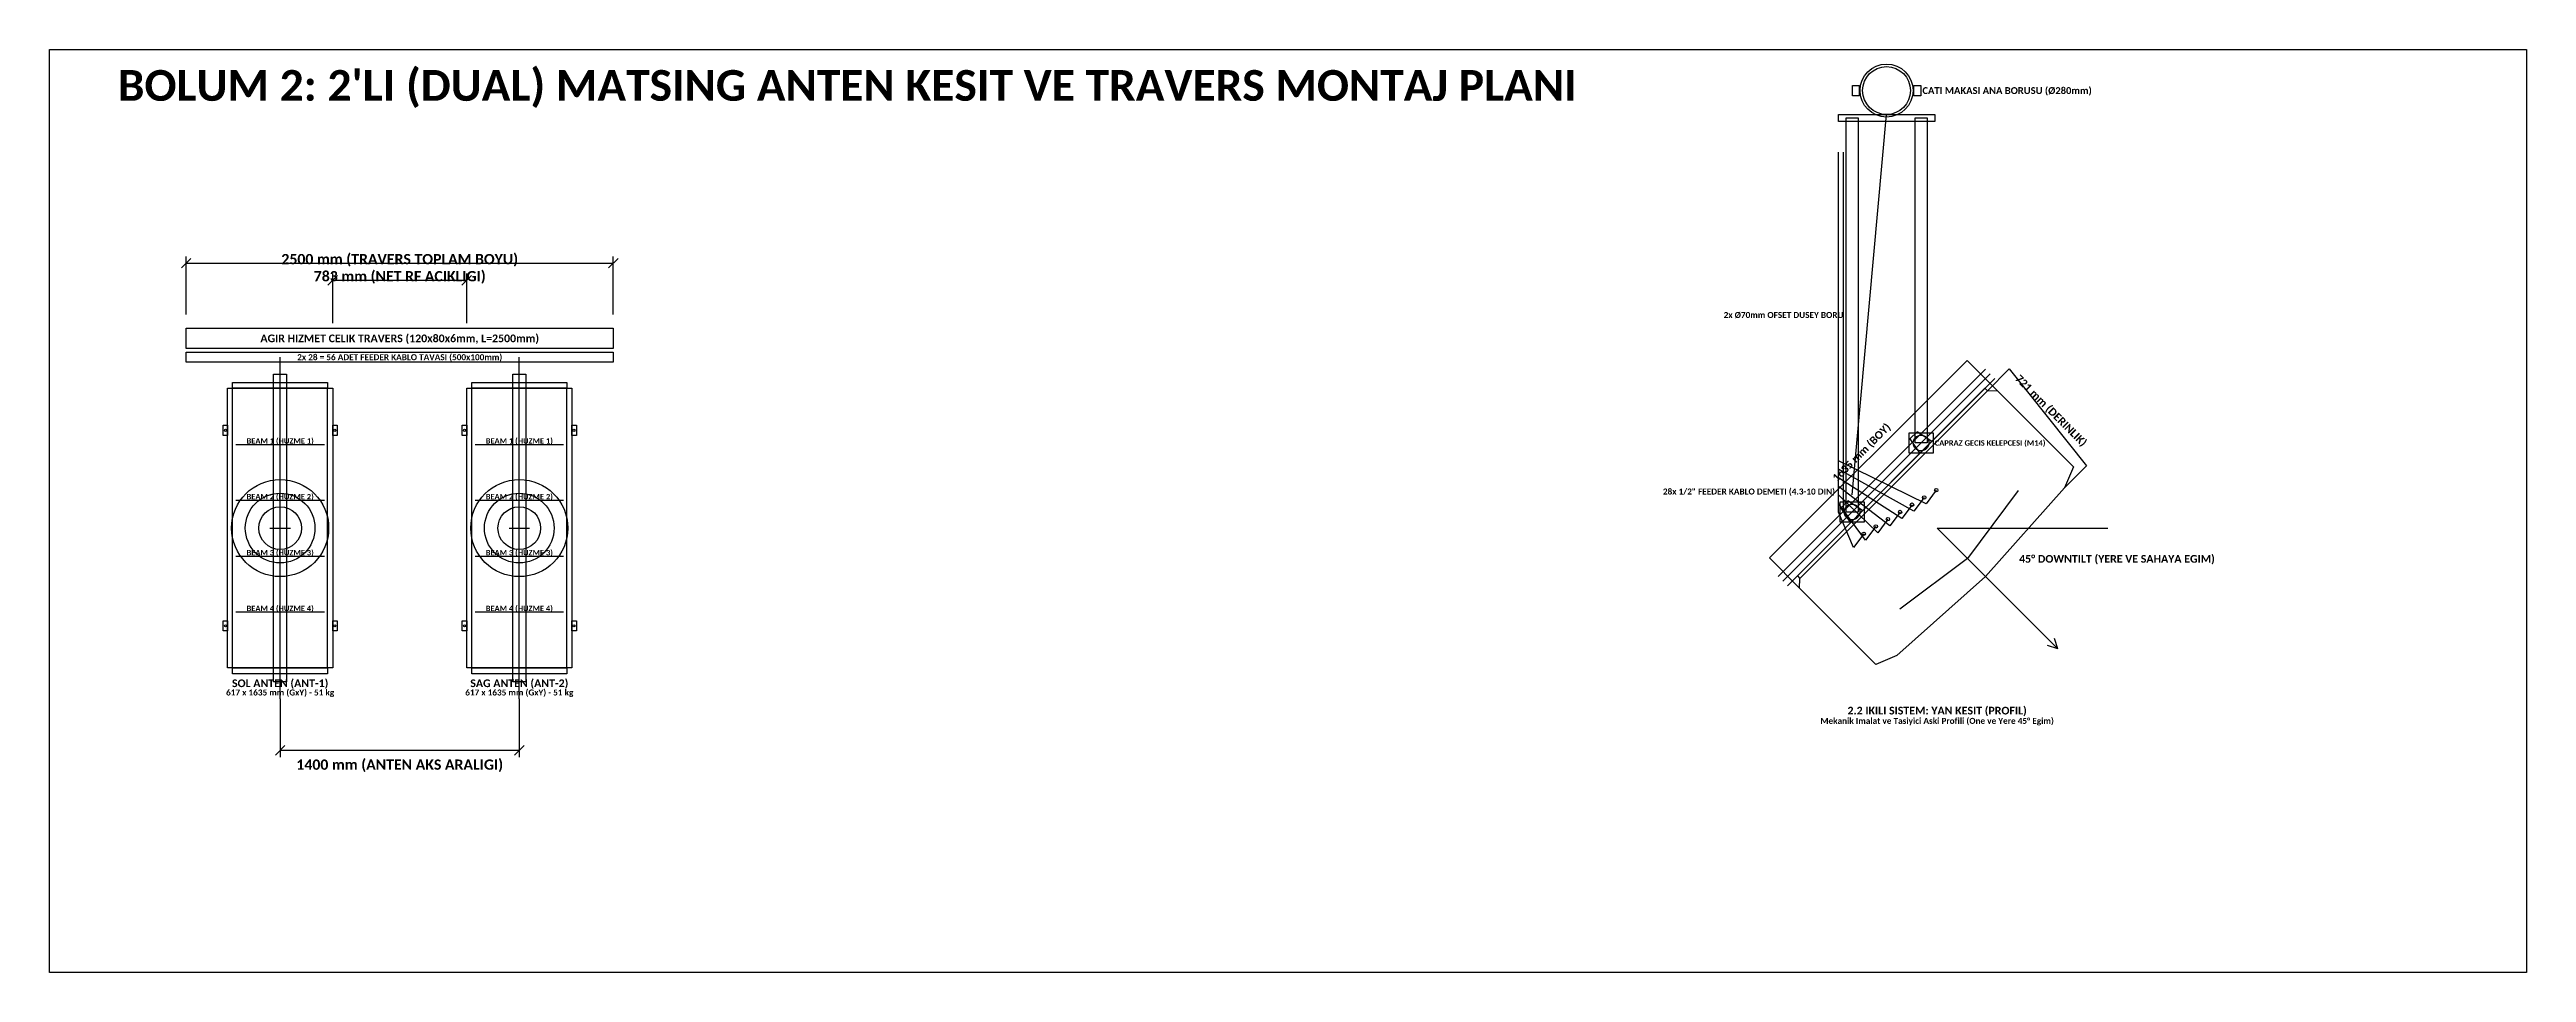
# Model space of a CAD drawing. Header units: millimetres. Extents: x -21500 to 32690, y -2600 to 19800.
# Drawn here: x 6450 to 20950, y 14400 to 19800 of the extents above; entities that cross this region are included whole.
import ezdxf
from ezdxf.enums import TextEntityAlignment as Align

# ---------------------------------------------------------------- set-up
doc = ezdxf.new("R2010")
doc.units = ezdxf.units.MM
for name, color, linetype in [('CELIK_KIRIS_KOLON', 9, 'CONTINUOUS'), ('EKP_MATSING_ANTEN', 2, 'CONTINUOUS'), ('KABLO_TAVALARI', 6, 'CONTINUOUS'), ('METIN_BILGI', 7, 'CONTINUOUS'), ('MONTAJ_BORULARI', 2, 'CONTINUOUS'), ('OLCULER', 1, 'CONTINUOUS')]:
    doc.layers.add(name, color=color, linetype=linetype)
doc.styles.get("Standard").update_dxf_attribs({"font": 'calibrib.ttf'})

msp = doc.modelspace()

# ---------------------------------------------------------------- linework, layer by layer
at = {"layer": 'CELIK_KIRIS_KOLON'}
for p, q in [((17002, 17194), (17204, 19420)), ((17780, 17818), (16682, 16720)), ((17780, 17818), (17794, 17804)), ((17383, 17564), (17340, 17522)), ((17469, 17507), (17383, 17564)), ((17340, 17522), (17398, 17436)), ((17398, 17436), (17469, 17507)), ((16978, 17160), (16936, 17117)), ((16936, 17117), (16993, 17031)), ((17064, 17102), (16978, 17160)), ((16993, 17031), (17064, 17102)), ((16682, 16720), (16696, 16706))]:
    msp.add_line(p, q, dxfattribs=at)
for points in [[(17004, 19530), (17004, 19590), (17044, 19590), (17044, 19530)], [(17364, 19530), (17364, 19590), (17404, 19590), (17404, 19530)], [(16922, 19380), (16922, 19420), (17486, 19420), (17486, 19380)], [(7250, 18050), (7250, 18170), (9750, 18170), (9750, 18050)], [(7522, 17818), (7522, 17852), (8078, 17852), (8078, 17818)], [(8922, 17818), (8922, 17852), (9478, 17852), (9478, 17818)], [(7466, 17542), (7466, 17602), (7492, 17602), (7492, 17542)], [(8108, 17542), (8108, 17602), (8134, 17602), (8134, 17542)], [(8866, 17542), (8866, 17602), (8892, 17602), (8892, 17542)], [(9508, 17542), (9508, 17602), (9534, 17602), (9534, 17542)], [(17336, 17438), (17336, 17558), (17476, 17558), (17476, 17438)], [(16932, 17034), (16932, 17154), (17072, 17154), (17072, 17034)], [(7466, 16398), (7466, 16458), (7492, 16458), (7492, 16398)], [(8108, 16398), (8108, 16458), (8134, 16458), (8134, 16398)], [(8866, 16398), (8866, 16458), (8892, 16458), (8892, 16398)], [(9508, 16398), (9508, 16458), (9534, 16458), (9534, 16398)], [(7522, 16148), (7522, 16182), (8078, 16182), (8078, 16148)], [(8922, 16148), (8922, 16182), (9478, 16182), (9478, 16148)]]:
    msp.add_lwpolyline(points, close=True, dxfattribs=at)
for centre, radius in [((17204, 19560), 155), ((7480, 17572), 6), ((8120, 17572), 6), ((8880, 17572), 6), ((9520, 17572), 6), ((17406, 17498), 46.1), ((17002, 17094), 46.1), ((7480, 16428), 6), ((8120, 16428), 6), ((8880, 16428), 6), ((9520, 16428), 6)]:
    msp.add_circle(centre, radius, dxfattribs=at)
at = {"layer": 'EKP_MATSING_ANTEN'}
for p, q in [((7522, 16182), (7522, 17818)), ((8078, 16182), (8078, 17818)), ((8922, 16182), (8922, 17818)), ((9478, 16182), (9478, 17818)), ((16696, 16706), (17794, 17804)), ((17794, 17804), (17851, 17805)), ((17851, 17805), (18298, 17359)), ((7541, 17490), (8059, 17490)), ((8941, 17490), (9459, 17490)), ((18298, 17359), (18246, 17236)), ((7541, 17164), (8059, 17164)), ((8941, 17164), (9459, 17164)), ((17974, 17219), (17678, 16822)), ((18246, 17236), (17783, 16717)), ((7541, 16836), (8059, 16836)), ((8941, 16836), (9459, 16836)), ((17678, 16822), (17281, 16526)), ((16695, 16649), (16696, 16706)), ((17783, 16717), (17264, 16254)), ((17141, 16202), (16695, 16649)), ((7541, 16510), (8059, 16510)), ((8941, 16510), (9459, 16510)), ((17264, 16254), (17141, 16202))]:
    msp.add_line(p, q, dxfattribs=at)
for points in [[(7492, 16182), (7492, 17818), (8108, 17818), (8108, 16182)], [(8892, 16182), (8892, 17818), (9508, 17818), (9508, 16182)]]:
    msp.add_lwpolyline(points, close=True, dxfattribs=at)
for centre, radius in [((7800, 17000), 284), ((9200, 17000), 284), ((7800, 17000), 204), ((7800, 17000), 125), ((9200, 17000), 204), ((9200, 17000), 125)]:
    msp.add_circle(centre, radius, dxfattribs=at)
at = {"layer": 'KABLO_TAVALARI'}
for p, q in [((16922, 17094), (16922, 19200)), ((16952, 17094), (16952, 19200)), ((17435, 17142), (16922, 17394)), ((17364, 17099), (16922, 17344)), ((17293, 17057), (16922, 17294)), ((17223, 17014), (16922, 17244)), ((17152, 16972), (16922, 17194)), ((17081, 16930), (16922, 17144)), ((17353, 17137), (17293, 17057)), ((17424, 17179), (17364, 17099)), ((17495, 17222), (17435, 17142)), ((17010, 16887), (16922, 17094)), ((17070, 16967), (17010, 16887)), ((17141, 17010), (17081, 16930)), ((17212, 17052), (17152, 16972)), ((17283, 17094), (17223, 17014))]:
    msp.add_line(p, q, dxfattribs=at)
msp.add_lwpolyline([(7250, 17970), (7250, 18030), (9750, 18030), (9750, 17970)], close=True, dxfattribs=at)
for centre in [(17353, 17137), (17424, 17179), (17495, 17222), (17070, 16967), (17141, 17010), (17212, 17052), (17283, 17094)]:
    msp.add_circle(centre, 10, dxfattribs=at)
at = {"layer": 'METIN_BILGI'}
for p, q in [((7740, 17000), (7860, 17000)), ((7800, 16940), (7800, 17060)), ((9140, 17000), (9260, 17000)), ((9200, 16940), (9200, 17060))]:
    msp.add_line(p, q, dxfattribs=at)
msp.add_lwpolyline([(6450, 14400), (6450, 19800), (20950, 19800), (20950, 14400)], close=True, dxfattribs=at)
at = {"layer": 'MONTAJ_BORULARI'}
for p, q in [((7800, 16000), (7800, 18000)), ((9200, 16000), (9200, 18000)), ((17784, 17930), (16570, 16716)), ((17811, 17903), (16597, 16689)), ((17838, 17876), (16624, 16662))]:
    msp.add_line(p, q, dxfattribs=at)
for points in [[(16967, 17094), (16967, 19400), (17037, 19400), (17037, 17094)], [(17371, 17498), (17371, 19400), (17441, 19400), (17441, 17498)], [(7762, 16100), (7762, 17900), (7838, 17900), (7838, 16100)], [(9162, 16100), (9162, 17900), (9238, 17900), (9238, 16100)]]:
    msp.add_lwpolyline(points, close=True, dxfattribs=at)
msp.add_circle((17204, 19560), 140, dxfattribs=at)
at = {"layer": 'OLCULER'}
for p, q in [((7222, 18522), (7278, 18578)), ((7250, 18250), (7250, 18590)), ((9722, 18522), (9778, 18578)), ((9750, 18250), (9750, 18590)), ((7250, 18550), (9750, 18550)), ((8080, 18422), (8136, 18478)), ((8108, 18200), (8108, 18490)), ((8108, 18450), (8892, 18450)), ((8864, 18422), (8920, 18478)), ((8892, 18200), (8892, 18490)), ((16519, 16825), (17675, 17981)), ((17851, 17805), (17675, 17981)), ((17794, 17804), (17922, 17931)), ((17922, 17931), (18374, 17364)), ((18246, 17236), (18374, 17364)), ((17500, 17000), (18500, 17000)), ((17500, 17000), (18207, 16293)), ((16695, 16649), (16519, 16825)), ((18207, 16293), (18147, 16313)), ((18207, 16293), (18187, 16353)), ((7800, 16000), (7800, 15660)), ((9200, 16000), (9200, 15660)), ((7772, 15672), (7828, 15728)), ((7800, 15700), (9200, 15700)), ((9172, 15672), (9228, 15728))]:
    msp.add_line(p, q, dxfattribs=at)

# ---------------------------------------------------------------- texts
at = {"layer": 'CELIK_KIRIS_KOLON'}
msp.add_text('AGIR HIZMET CELIK TRAVERS (120x80x6mm, L=2500mm)', height=45, dxfattribs=at).set_placement((8500, 18110), align=Align.MIDDLE_CENTER)
at = {"layer": 'EKP_MATSING_ANTEN'}
for s, p in [('BEAM 1 (HUZME 1)', (7800, 17510)), ('BEAM 1 (HUZME 1)', (9200, 17510)), ('BEAM 2 (HUZME 2)', (7800, 17184)), ('BEAM 2 (HUZME 2)', (9200, 17184)), ('BEAM 3 (HUZME 3)', (7800, 16856)), ('BEAM 3 (HUZME 3)', (9200, 16856)), ('BEAM 4 (HUZME 4)', (7800, 16530)), ('BEAM 4 (HUZME 4)', (9200, 16530))]:
    msp.add_text(s, height=32, dxfattribs=at).set_placement(p, align=Align.MIDDLE_CENTER)
at = {"layer": 'KABLO_TAVALARI'}
msp.add_text('2x 28 = 56 ADET FEEDER KABLO TAVASI (500x100mm)', height=35, dxfattribs=at).set_placement((8500, 18000), align=Align.MIDDLE_CENTER)
msp.add_text('28x 1/2" FEEDER KABLO DEMETI (4.3-10 DIN)', height=35, dxfattribs=at).set_placement((16902, 17214), align=Align.MIDDLE_RIGHT)
at = {"layer": 'METIN_BILGI'}
msp.add_text("BOLUM 2: 2'LI (DUAL) MATSING ANTEN KESIT VE TRAVERS MONTAJ PLANI", height=180, dxfattribs=at).set_placement((6850, 19500))
for s, height, p in [('CATI MAKASI ANA BORUSU (Ø280mm)', 40, (17414, 19560)), ('CAPRAZ GECIS KELEPCESI (M14)', 32, (17486, 17498))]:
    msp.add_text(s, height=height, dxfattribs=at).set_placement(p, align=Align.MIDDLE_LEFT)
msp.add_text('2x Ø70mm OFSET DUSEY BORU', height=35, dxfattribs=at).set_placement((16952, 18247), align=Align.MIDDLE_RIGHT)
for s, height, p in [('SOL ANTEN (ANT-1)', 45, (7800, 16092)), ('SAG ANTEN (ANT-2)', 45, (9200, 16092)), ('617 x 1635 mm (GxY) - 51 kg', 35, (7800, 16038)), ('617 x 1635 mm (GxY) - 51 kg', 35, (9200, 16038)), ('2.2 IKILI SISTEM: YAN KESIT (PROFIL)', 45, (17500, 15932)), ('Mekanik Imalat ve Tasiyici Aski Profili (One ve Yere 45° Egim)', 35, (17500, 15872))]:
    msp.add_text(s, height=height, dxfattribs=at).set_placement(p, align=Align.MIDDLE_CENTER)
at = {"layer": 'OLCULER'}
for s, p in [('2500 mm (TRAVERS TOPLAM BOYU)', (8500, 18574)), ('783 mm (NET RF ACIKLIGI)', (8500, 18474)), ('1400 mm (ANTEN AKS ARALIGI)', (8500, 15616))]:
    msp.add_text(s, height=60, dxfattribs=at).set_placement(p, align=Align.MIDDLE_CENTER)
for s, rotation, p in [('721 mm (DERINLIK)', -45, (18168, 17688)), ('1635 mm (BOY)', 45, (17057, 17443))]:
    msp.add_text(s, height=45, rotation=rotation, dxfattribs=at).set_placement(p, align=Align.MIDDLE_CENTER)
msp.add_text('45° DOWNTILT (YERE VE SAHAYA EGIM)', height=45, dxfattribs=at).set_placement((17980, 16820), align=Align.MIDDLE_LEFT)

doc.saveas('drawing.dxf')
